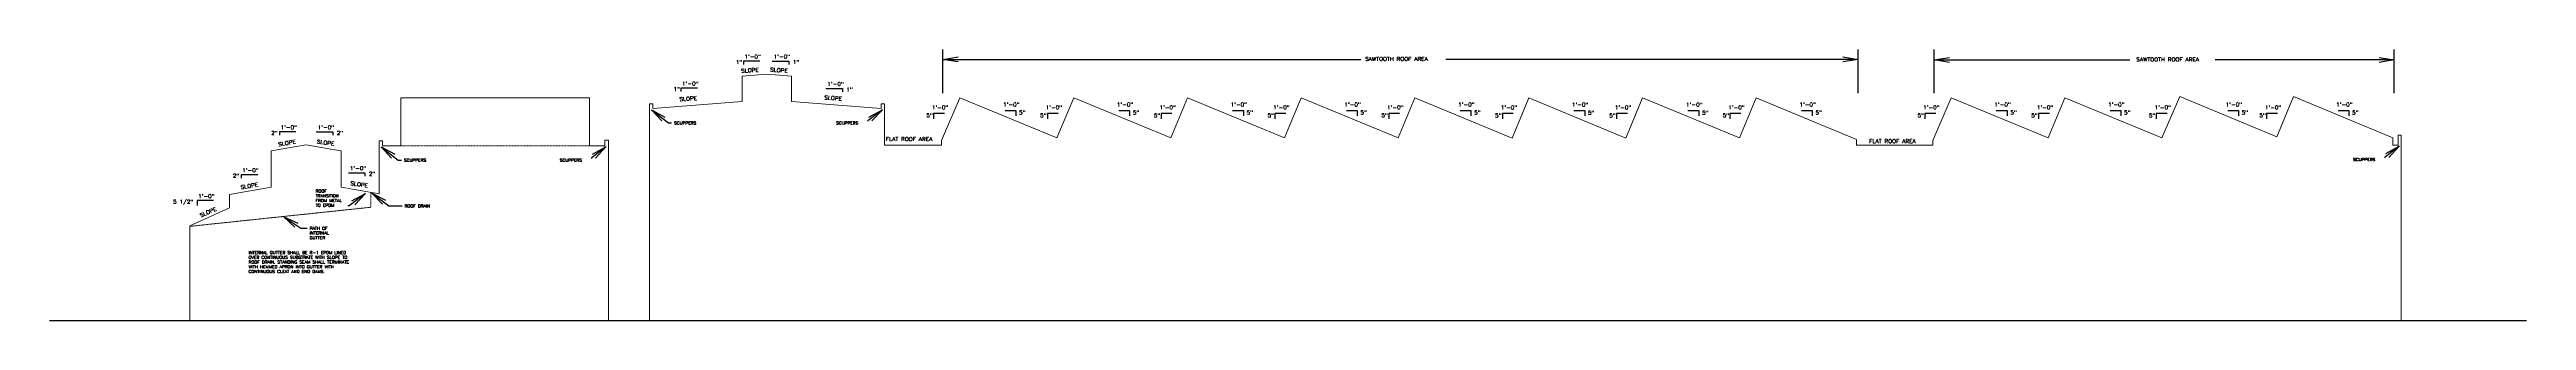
# Model space of a CAD drawing. Header units: inches. Extents: x -33163 to 19162, y -8858 to 30669.
# Drawn here: x -965 to 6873, y 1421 to 2281 of the extents above; entities that cross this region are included whole.
import ezdxf

# ---------------------------------------------------------------- set-up
doc = ezdxf.new("R2010")
doc.units = ezdxf.units.IN
doc.linetypes.add('DASHED4', pattern=[0.25, 0.125, -0.125])
doc.linetypes.add('HIDDEN4', pattern=[0.09375, 0.0625, -0.03125])
doc.layers.get('0').update_dxf_attribs({"color": 9, "lineweight": 0})
for name, color, linetype, lineweight in [('06 - Fasteners', 11, 'Continuous', 30), ('A-ROOF-BELOW', 251, 'Continuous', 5), ('A-ROOF-EXIST', 7, 'Continuous', 30)]:
    doc.layers.add(name, color=color, linetype=linetype, lineweight=lineweight)
doc.layers.add('A-ANNO-NOTE-96', color=12, linetype='Continuous')
doc.layers.add('ELEV-MK', color=7, linetype='Continuous')
doc.styles.add('ROMANS', font='romans.shx', dxfattribs={"width": 1.1})
doc.dimstyles.new('Dim 96', dxfattribs={"dimscale": 96, "dimtxt": 0.09375, "dimasz": 0.0625, "dimexe": 0.0625, "dimexo": 0.0625, "dimgap": 0.09375, "dimtad": 1, "dimdec": 4, "dimzin": 3, "dimdsep": 46, "dimlunit": 4, "dimtxsty": 'ROMANS', "dimblk1": 'ARCHTICK', "dimblk2": 'ARCHTICK', "dimsah": 1, "dimcen": 0.0625, "dimdle": 0.0625, "dimclrd": 2, "dimclre": 2, "dimclrt": 3, "dimaunit": 1, "dimazin": 0, "dimtm": 1e-09, "dimtfac": 1, "dimtdec": 4, "dimtmove": 2, "dimatfit": 3, "dimldrblk": 'CLOSEDBLANK', "dimfxl": 1, "dimtolj": 1, "dimtzin": 3, "dimarcsym": 0})

# ---------------------------------------------------------------- blocks, each defined once
blk = doc.blocks.new('_ArchTick')
at = {"color": 0, "linetype": 'ByBlock', "const_width": 0.15}
blk.add_lwpolyline([(-0.5, -0.5), (0.5, 0.5)], dxfattribs=at)

msp = doc.modelspace()

# ---------------------------------------------------------------- linework, layer by layer
at = {"layer": '06 - Fasteners'}
msp.add_line((1862.06037, 2141.69527), (1862.06037, 2280.74737), dxfattribs=at)
at = {"layer": 'A-ANNO-NOTE-96'}
for p, q in [((4758.06373, 2141.69527), (4758.06373, 2280.74737)), ((4998.95558, 2141.69527), (4998.95558, 2280.74737)), ((6455.0303, 2141.69527), (6455.0303, 2280.74737))]:
    msp.add_line(p, q, dxfattribs=at)
for points in [[(1282.34256, 2243.90809), (1230.29634, 2243.90809), (1230.29634, 2233.29694)], [(1321.99503, 2243.90809), (1374.04126, 2243.90809), (1374.04126, 2233.29694)], [(1084.76647, 2158.07375), (1032.72024, 2158.07375), (1032.72024, 2147.4626)], [(1491.65267, 2157.00088), (1543.6989, 2157.00088), (1543.6989, 2146.38973)], [(1866.73151, 2078.01107), (1832.45798, 2078.01107), (1832.45798, 2061.15496)], [(2058.55879, 2087.1704), (2092.83231, 2087.1704), (2092.83231, 2070.31429)], [(2226.74119, 2078.02396), (2192.46767, 2078.02396), (2192.46767, 2061.16785)], [(2418.56848, 2087.18329), (2452.842, 2087.18329), (2452.842, 2070.32718)], [(2586.73825, 2078.02511), (2552.46472, 2078.02511), (2552.46472, 2061.169)], [(2778.56553, 2087.18444), (2812.83905, 2087.18444), (2812.83905, 2070.32833)], [(2946.78172, 2078.0239), (2912.5082, 2078.0239), (2912.5082, 2061.16779)], [(3138.60901, 2087.18323), (3172.88253, 2087.18323), (3172.88253, 2070.32712)], [(3306.85335, 2078.01107), (3272.57983, 2078.01107), (3272.57983, 2061.15496)], [(3498.68064, 2087.1704), (3532.95416, 2087.1704), (3532.95416, 2070.31429)], [(3666.85993, 2077.62816), (3632.5864, 2077.62816), (3632.5864, 2060.77205)], [(3858.68721, 2086.78749), (3892.96073, 2086.78749), (3892.96073, 2069.93138)], [(4027.85628, 2077.62816), (3993.58276, 2077.62816), (3993.58276, 2060.77205)], [(4219.68357, 2086.78749), (4253.95709, 2086.78749), (4253.95709, 2069.93138)], [(4386.97503, 2078.01107), (4352.70151, 2078.01107), (4352.70151, 2061.15496)], [(4578.80232, 2087.1704), (4613.07584, 2087.1704), (4613.07584, 2070.31429)], [(5003.62671, 2078.00988), (4969.35318, 2078.00988), (4969.35318, 2061.15377)], [(5195.45399, 2087.16921), (5229.72751, 2087.16921), (5229.72751, 2070.3131)], [(5363.63639, 2078.02278), (5329.36287, 2078.02278), (5329.36287, 2061.16667)], [(5555.46368, 2087.18211), (5589.7372, 2087.18211), (5589.7372, 2070.326)], [(5735.88445, 2078.01107), (5701.61093, 2078.01107), (5701.61093, 2061.15496)], [(5927.71173, 2087.1704), (5961.98526, 2087.1704), (5961.98526, 2070.31429)], [(6085.35227, 2078.01107), (6051.07874, 2078.01107), (6051.07874, 2061.15496)], [(6277.17955, 2087.1704), (6311.45307, 2087.1704), (6311.45307, 2070.31429)], [(-185.46925, 2019.39191), (-237.51548, 2019.39191), (-237.51548, 2008.78076)], [(-121.25577, 2019.39191), (-69.20955, 2019.39191), (-69.20955, 2008.78076)], [(-306.72259, 1883.50314), (-358.76882, 1883.50314), (-358.76882, 1872.89199)], [(-19.43825, 1889.76595), (32.60798, 1889.76595), (32.60798, 1879.1548)], [(-446.46817, 1801.2841), (-498.5144, 1801.2841), (-498.5144, 1785.4819)]]:
    msp.add_lwpolyline(points, dxfattribs=at)
at = {"layer": 'A-ROOF-BELOW', "linetype": 'DASHED4'}
msp.add_line((146.39823, 1975.26596), (743.90108, 1975.26596), dxfattribs=at)
at = {"layer": 'A-ROOF-BELOW', "linetype": 'HIDDEN4'}
msp.add_lwpolyline([(-521.6825, 1719.79929), (51.0502, 1780.32887), (51.0502, 1827.80027)], dxfattribs=at)
at = {"layer": 'A-ROOF-EXIST', "linetype": 'Continuous', "lineweight": 0}
for points in [[(933.58831, 1421.1341), (933.58831, 2108.15894), (943.56157, 2108.1341), (943.56151, 2093.12133), (1227.06829, 2115.91706), (1227.06829, 2195.92949), (1305.10829, 2202.19709), (1383.1483, 2195.92948), (1383.1483, 2115.94555), (1666.60164, 2093.18378), (1666.60164, 2108.15894), (1676.57497, 2108.15894), (1676.57497, 1977.38744), (1857.51689, 1977.38744), (1857.51689, 1992.0715), (1915.74058, 2127.5449), (2222.78286, 2000.02799), (2275.75027, 2127.55779), (2582.78593, 2000.03557), (2635.74732, 2127.55894), (2942.82341, 2000.02799), (2995.7908, 2127.55773), (3302.86391, 2000.02801), (3355.82847, 2127.559), (3663.04225, 1999.96281), (3715.869, 2127.16199), (4022.80443, 1999.68946), (4075.90956, 2127.55894), (4382.98559, 2000.02801), (4435.95015, 2127.559), (4753.52025, 1995.66148), (4753.52025, 1977.60078), (4994.41209, 1977.60078), (4994.41209, 1992.07031), (5052.63579, 2127.54371), (5359.67806, 2000.0268), (5412.64547, 2127.55661), (5719.52887, 2000.09763), (5775.90709, 2131.27703), (6082.94937, 2003.76012), (6135.91678, 2131.28993), (6450.48682, 2000.71694), (6450.48682, 1977.38625), (6467.28759, 1977.38625), (6467.28759, 2008.72958), (6477.2609, 2008.72958), (6477.2609, 1421.1341), (6467.28759, 1421.1341)], [(803.90108, 1421.1341), (803.90108, 1993.22126), (791.90108, 1993.22126), (791.90108, 1975.26596), (743.90108, 1975.26596), (743.90108, 2127.1341), (146.39823, 2127.1341), (146.39823, 1975.26596), (88.66414, 1975.26596), (88.66414, 1991.26596), (78.10416, 1991.26596), (78.10416, 1823.13538), (-42.85584, 1843.9924), (-42.85584, 1958.93585), (-44.88249, 1959.31926), (-153.36251, 1978.03928), (-264.08248, 1958.93683), (-264.08248, 1843.95928), (-395.86919, 1821.23927), (-395.86919, 1778.99928), (-395.86919, 1778.99928), (-521.6825, 1721.56227), (-521.6825, 1719.79929), (-521.6825, 1421.1341)]]:
    msp.add_lwpolyline(points, dxfattribs=at)
at = {"layer": 'ELEV-MK'}
msp.add_line((-965.42291, 1421.1341), (6873.30949, 1421.1341), dxfattribs=at)

# ---------------------------------------------------------------- texts
at = {"layer": 'A-ANNO-NOTE-96', "char_height": 12, "attachment_point": 1, "style": 'ROMANS'}
for s, insert, width in [('1"', (1206.66693, 2246.60445), 29.8793621), ('1\'-0"', (1233.74196, 2264.17074), 29.8793621), ('1\'-0"', (1326.23927, 2264.17074), 29.8793621), ('1"', (1386.56662, 2246.60445), 29.8793621), ('1"', (1009.09084, 2160.77012), 29.8793621), ('1\'-0"', (1036.16586, 2178.3364), 29.8793621), ('1\'-0"', (1495.89691, 2177.26353), 29.8793621), ('1"', (1556.22426, 2159.69725), 29.8793621), ('1\'-0"', (-234.29856, 2039.65457), 29.8793621), ('1\'-0"', (-117.01153, 2039.65457), 29.8793621), ('5"', (1809.2248, 2077.54367), 29.8793621), ('1\'-0"', (1827.02265, 2102.89119), 29.8793621), ('1\'-0"', (2052.26922, 2112.05053), 29.8793621), ('5"', (2102.97209, 2086.703), 29.8793621), ('5"', (2169.23448, 2077.55656), 29.8793621), ('1\'-0"', (2187.03233, 2102.90409), 29.8793621), ('1\'-0"', (2412.27891, 2112.06342), 29.8793621), ('5"', (2462.98178, 2086.7159), 29.8793621), ('5"', (2529.23154, 2077.55771), 29.8793621), ('1\'-0"', (2547.02939, 2102.90524), 29.8793621), ('1\'-0"', (2772.27596, 2112.06457), 29.8793621), ('5"', (2822.97883, 2086.71705), 29.8793621), ('5"', (2889.27501, 2077.5565), 29.8793621), ('1\'-0"', (2907.07286, 2102.90403), 29.8793621), ('1\'-0"', (3132.31944, 2112.06336), 29.8793621), ('5"', (3183.0223, 2086.71583), 29.8793621), ('5"', (3249.34664, 2077.54367), 29.8793621), ('1\'-0"', (3267.14449, 2102.89119), 29.8793621), ('1\'-0"', (3492.39107, 2112.05053), 29.8793621), ('5"', (3543.09394, 2086.703), 29.8793621), ('5"', (3609.35321, 2077.16076), 29.8793621), ('1\'-0"', (3627.15107, 2102.50829), 29.8793621), ('1\'-0"', (3852.39764, 2111.66762), 29.8793621), ('5"', (3903.10051, 2086.3201), 29.8793621), ('5"', (3970.34957, 2077.16076), 29.8793621), ('1\'-0"', (3988.14742, 2102.50829), 29.8793621), ('1\'-0"', (4213.394, 2111.66762), 29.8793621), ('5"', (4264.09686, 2086.3201), 29.8793621), ('5"', (4329.46832, 2077.54367), 29.8793621), ('1\'-0"', (4347.26617, 2102.89119), 29.8793621), ('1\'-0"', (4572.51275, 2112.05053), 29.8793621), ('5"', (4623.21561, 2086.703), 29.8793621), ('5"', (4946.12, 2077.54248), 29.8793621), ('1\'-0"', (4963.91785, 2102.89001), 29.8793621), ('1\'-0"', (5189.16442, 2112.04934), 29.8793621), ('5"', (5239.86729, 2086.70182), 29.8793621), ('5"', (5306.12968, 2077.55538), 29.8793621), ('1\'-0"', (5323.92753, 2102.9029), 29.8793621), ('1\'-0"', (5549.17411, 2112.06224), 29.8793621), ('5"', (5599.87698, 2086.71471), 29.8793621), ('5"', (5678.37774, 2077.54367), 29.8793621), ('1\'-0"', (5696.17559, 2102.89119), 29.8793621), ('1\'-0"', (5921.42217, 2112.05053), 29.8793621), ('5"', (5972.12503, 2086.703), 29.8793621), ('5"', (6027.84556, 2077.54367), 29.8793621), ('1\'-0"', (6045.64341, 2102.89119), 29.8793621), ('1\'-0"', (6270.88998, 2112.05053), 29.8793621), ('5"', (6321.59285, 2086.703), 29.8793621), ('2"', (-263.87602, 2022.08828), 29.8793621), ('2"', (-56.68418, 2022.08828), 29.8793621), ('FLAT ROOF AREA', (1681.31063, 2002.64316), 298.0689004), ('FLAT ROOF AREA', (4793.3215, 1996.0814), 298.0689004), ('2"', (-385.12935, 1886.1995), 29.8793621), ('1\'-0"', (-355.5519, 1903.76579), 29.8793621), ('1\'-0"', (-15.19401, 1910.0286), 29.8793621), ('2"', (45.13334, 1892.46231), 29.8793621), ('5 1/2"', (-574.70169, 1803.98047), 76.2266035), ('1\'-0"', (-495.29748, 1821.54675), 29.8793621)]:
    msp.add_mtext(s, dxfattribs=dict(at, insert=insert, width=width))
for insert, width, rotation in [((1223.04192, 2218.77175), 71.0018951, 3.645228122), ((1315.78567, 2223.13623), 69.1906427, 355.654465038), ((1027.68215, 2128.88372), 71.0018951, 3.645228122), ((1486.97724, 2134.58982), 69.1906427, 355.654465038), ((-242.58781, 1985.29062), 71.0018951, 9.667993642), ((-118.52752, 1995.05739), 71.0018951, 352.255565745), ((-361.40877, 1849.29484), 71.0018951, 9.667993642), ((-12.23687, 1862.51554), 71.0018951, 352.255565745), ((-491.4007, 1759.21802), 71.0018951, 23.508795456)]:
    msp.add_mtext('SLOPE', dxfattribs=dict(at, insert=insert, width=width, rotation=rotation))

# ---------------------------------------------------------------- leaders
at = {"layer": 'A-ANNO-NOTE-96'}
for points in [[(939.12483, 2089.57999), (993.17116, 2047.54488), (1002.90858, 2047.54488)], [(1670.16459, 2089.64243), (1616.11825, 2047.60732), (1606.38084, 2047.60732)], [(84.22745, 1971.72462), (138.27379, 1929.68951), (148.0112, 1929.68951)], [(795.46403, 1971.72462), (741.41769, 1929.68951), (731.68028, 1929.68951)], [(6470.85054, 1973.84491), (6416.8042, 1931.8098), (6407.06679, 1931.8098)], [(34.05834, 1823.67902), (-17.46883, 1784.47905), (-50.33259, 1784.47905)], [(54.44213, 1824.63689), (108.8487, 1784.47905), (150.96111, 1784.47905)], [(-224.3356, 1750.03415), (-169.92903, 1713.70865), (-150.4542, 1713.70865)]]:
    msp.add_leader(points, dimstyle='Dim 96', override={"dimasz": 0.5, "dimclrd": 256, "dimldrblk": 'Open'}, dxfattribs=at)

# ---------------------------------------------------------------- next in the draw order: texts
at = {"layer": 'A-ANNO-NOTE-96', "char_height": 12, "attachment_point": 1, "style": 'ROMANS', "bg_fill": 3, "box_fill_scale": 1.5, "bg_fill_color": 256, "bg_fill_transparency": 0}
for insert, width in [((3198.07346, 2256.73621), 235.8443143), ((5638.54176, 2255.08877), 237.5465367)]:
    msp.add_mtext('SAWTOOTH ROOF AREA', dxfattribs=dict(at, insert=insert, width=width))
at = {"layer": 'A-ANNO-NOTE-96', "char_height": 9, "attachment_point": 1, "style": 'ROMANS', "bg_fill": 2}
for s, insert, width in [('\\A1;SCUPPERS', (1011.15013, 2051.89683), 94.2445058), ('\\A1;SCUPPERS', (1524.21537, 2051.95927), 94.2445058), ('\\A1;SCUPPERS', (156.25276, 1934.04145), 94.2445058), ('\\A1;SCUPPERS', (649.51481, 1934.04145), 94.2445058), ('\\A1;SCUPPERS', (6324.90132, 1936.16175), 94.2445058), ('\\A1;ROOF TRANSITION FROM METAL TO EPDM', (-123.36627, 1836.15179), 96.8355401), ('\\A1;ROOF DRAIN', (158.33232, 1788.831), 94.2445058), ('\\A1;PATH OF INTERNAL GUTTER', (-142.21264, 1718.0606), 94.2445058)]:
    msp.add_mtext(s, dxfattribs=dict(at, insert=insert, width=width))

# ---------------------------------------------------------------- next in the draw order: texts
at = {"layer": 'A-ANNO-NOTE-96', "insert": (-335.58829, 1641.06234), "char_height": 9, "width": 351.5943406, "attachment_point": 1, "style": 'ROMANS', "bg_fill": 2}
msp.add_mtext('\\A1;INTERNAL GUTTER SHALL BE R-1 EPDM LINED OVER CONTINUOUS SUBSTRATE WITH SLOPE TO ROOF DRAIN. STANDING SEAM SHALL TERMINATE WITH HEMMED APRON INTO GUTTER WITH CONTINUOUS CLEAT AND END DAMS.', dxfattribs=at)

# ---------------------------------------------------------------- next in the draw order: leaders
at = {"layer": 'A-ANNO-NOTE-96'}
for points in [[(1862.06037, 2249.23187), (3141.55659, 2249.23187), (3184.27091, 2249.23187)], [(4758.06373, 2249.23187), (3496.50503, 2249.23187), (3453.79071, 2249.23187)], [(4998.95558, 2247.36505), (5575.5879, 2247.36505), (5618.30221, 2247.36505)], [(6455.0303, 2247.36505), (5930.53634, 2247.36505), (5887.82202, 2247.36505)]]:
    msp.add_leader(points, dimstyle='Dim 96', override={"dimasz": 0.5, "dimclrd": 256, "dimldrblk": 'Open'}, dxfattribs=at)

doc.saveas('drawing.dxf')
